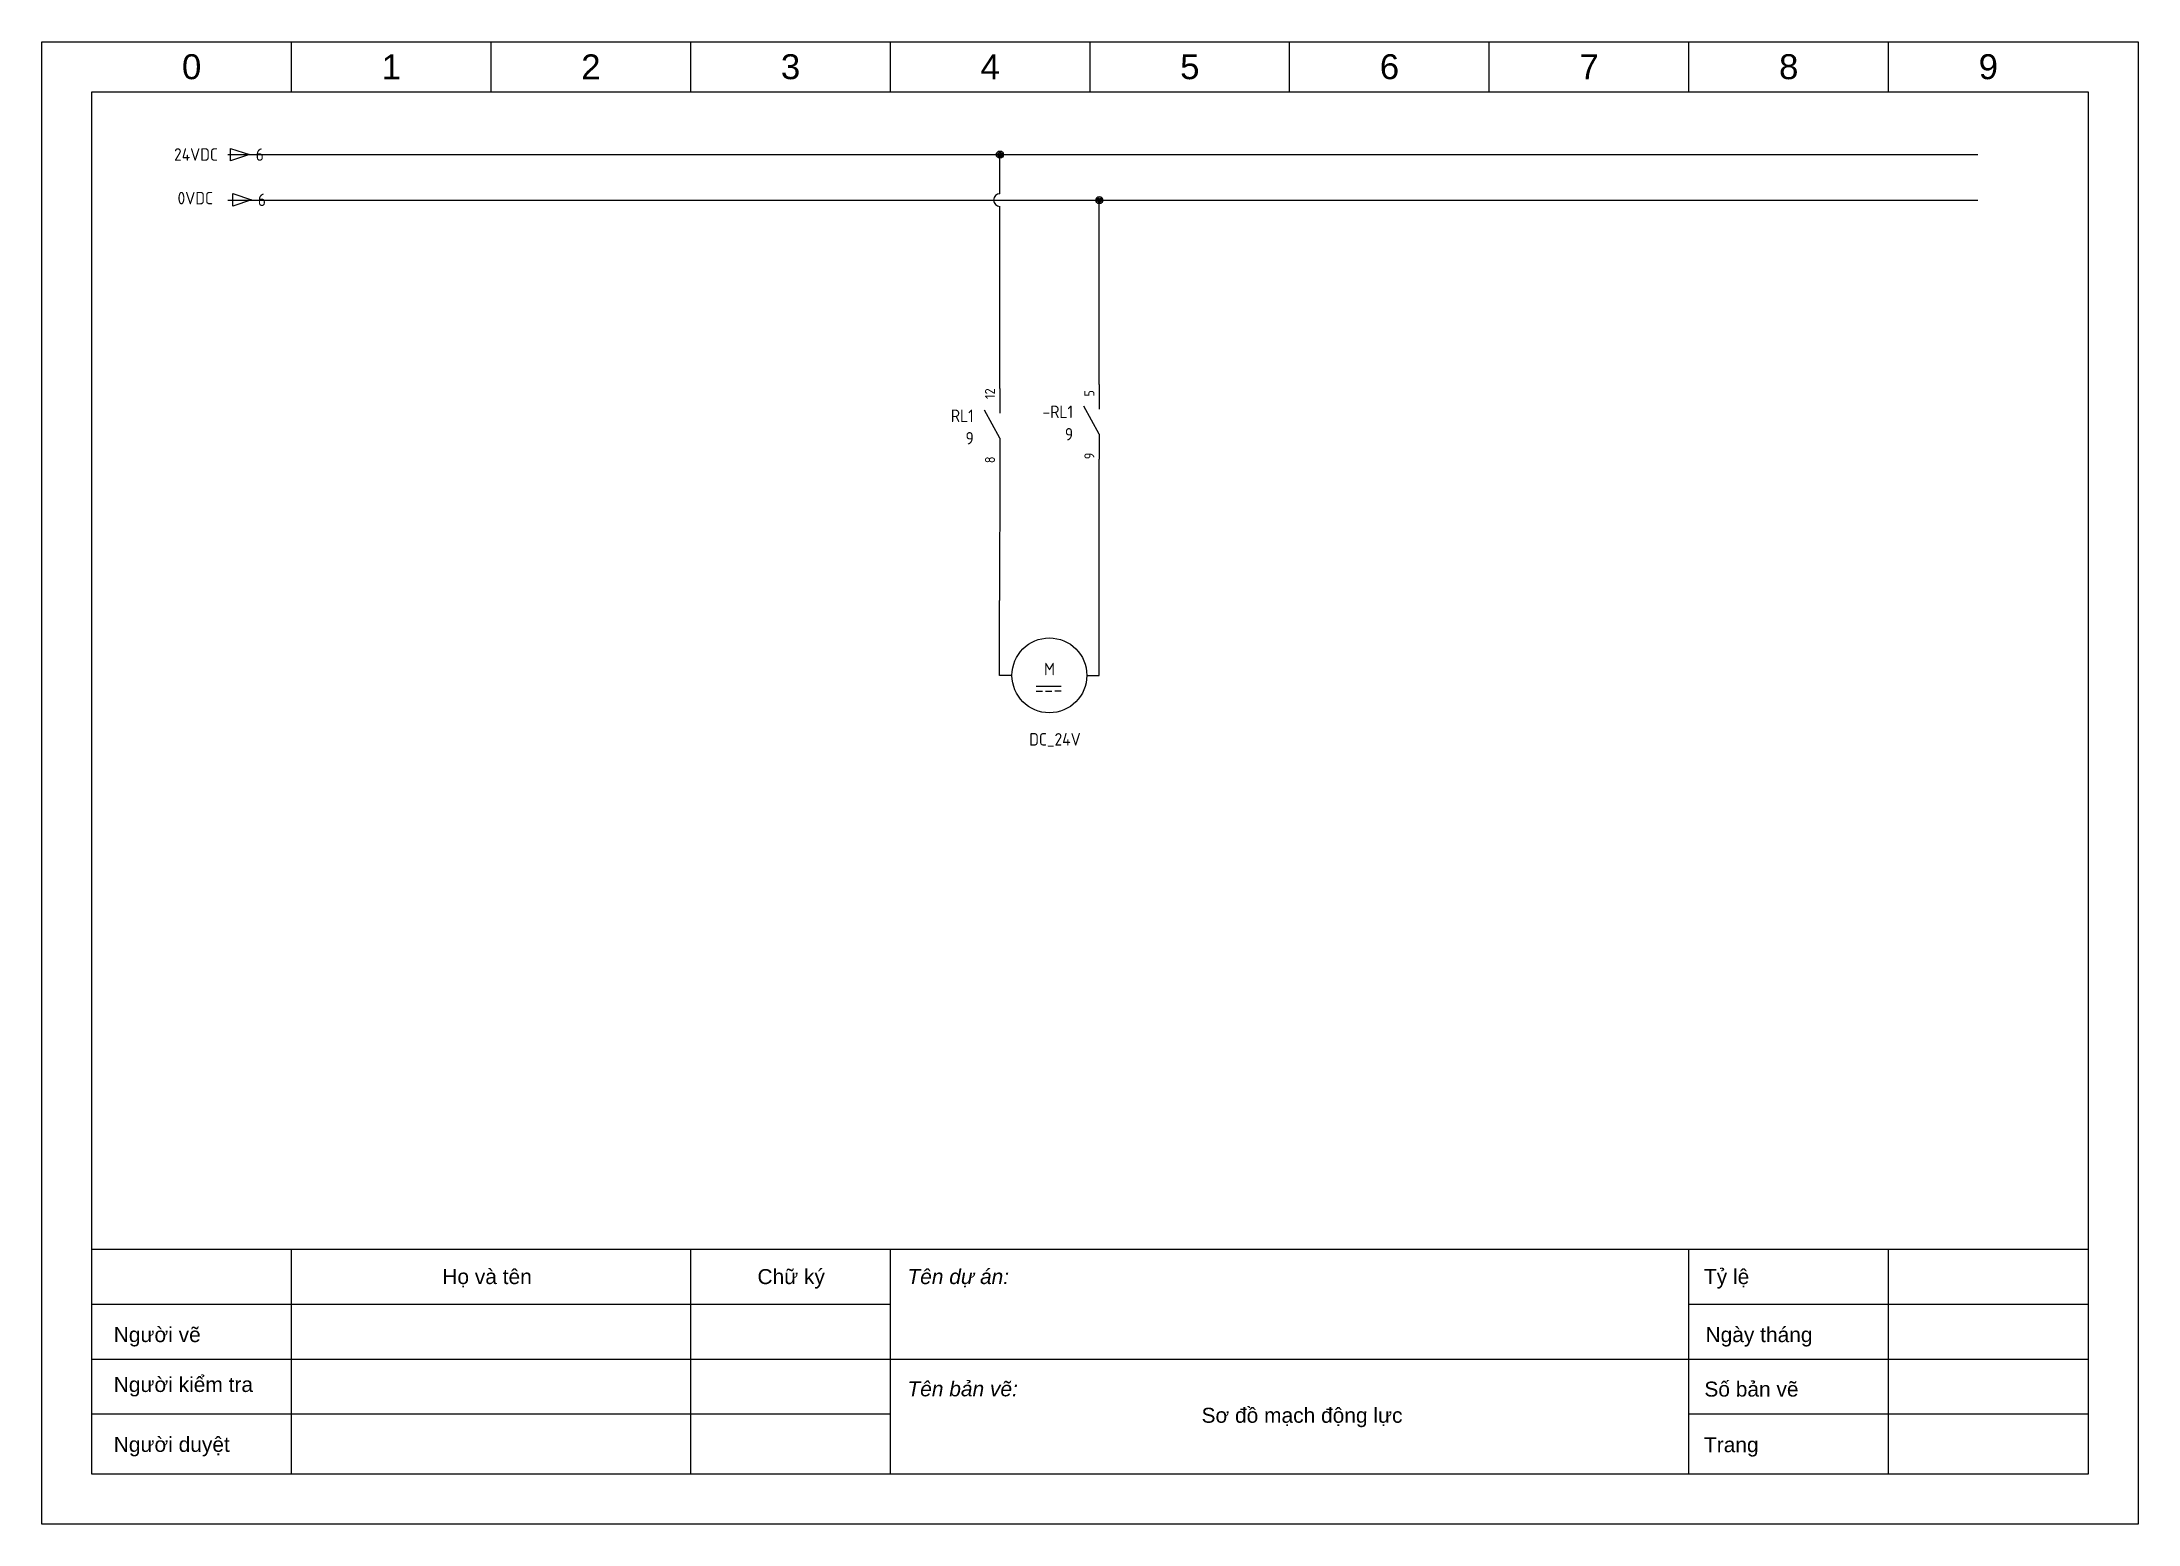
# Model space of a CAD drawing. Header units: inches. Extents: x 0 to 2631, y -6 to 297.
# Drawn here: x 0 to 420, y 0 to 297 of the extents above; entities that cross this region are included whole.
import ezdxf
from ezdxf.enums import TextEntityAlignment as Align

# ---------------------------------------------------------------- set-up
doc = ezdxf.new("R2010")
doc.units = ezdxf.units.IN
doc.header["$MEASUREMENT"] = 0
for name, color, linetype in [('24V', 1, 'Continuous'), ('DESC', 150, 'Continuous'), ('MISC', 7, 'Continuous'), ('SYMS', 7, 'Continuous'), ('TAGS', 150, 'Continuous'), ('TERMS', 123, 'Continuous'), ('XREF', 7, 'Continuous'), ('XREFCHILD', 134, 'Continuous')]:
    doc.layers.add(name, color=color, linetype=linetype)
doc.styles.get("Standard").update_dxf_attribs({"font": 'arial.ttf', "height": 3})
doc.styles.add('WD_IEC', font='ISOCP2.shx', dxfattribs={"width": 0.9, "height": 4})

msp = doc.modelspace()

# ---------------------------------------------------------------- texts
at = {"insert": (232.35, 23.3), "char_height": 3, "attachment_point": 1}
msp.add_mtext_dynamic_manual_height_columns('{\\fArial|b0|i0|c163|p34;Sơ đồ mạch động lực}', width=125.4776, gutter_width=15, heights=[0], dxfattribs=at)

# ---------------------------------------------------------------- blocks, each defined once
blk = doc.blocks.new('*U59')
blk.add_line((0, -5), (0, 5))
blk = doc.blocks.new('*U60')
at = {"color": 0, "linetype": 'ByBlock', "lineweight": -2, "transparency": 16777216}
blk.add_blockref('*U59', (0, 0), dxfattribs=at)
blk = doc.blocks.new('*U43')
blk.add_line((0, -5), (0, 5))
blk = doc.blocks.new('*U44')
at = {"color": 0, "linetype": 'ByBlock', "lineweight": -2, "transparency": 16777216}
blk.add_blockref('*U43', (0, 0), dxfattribs=at)
blk = doc.blocks.new('*U45')
blk.add_line((0, -5), (0, 5))
blk = doc.blocks.new('*U46')
at = {"color": 0, "linetype": 'ByBlock', "lineweight": -2, "transparency": 16777216}
blk.add_blockref('*U45', (0, 0), dxfattribs=at)
blk = doc.blocks.new('*U47')
blk.add_line((0, -5), (0, 5))
blk = doc.blocks.new('*U48')
at = {"color": 0, "linetype": 'ByBlock', "lineweight": -2, "transparency": 16777216}
blk.add_blockref('*U47', (0, 0), dxfattribs=at)
blk = doc.blocks.new('*U49')
blk.add_line((0, -5), (0, 5))
blk = doc.blocks.new('*U50')
at = {"color": 0, "linetype": 'ByBlock', "lineweight": -2, "transparency": 16777216}
blk.add_blockref('*U49', (0, 0), dxfattribs=at)
blk = doc.blocks.new('*U51')
blk.add_line((0, -5), (0, 5))
blk = doc.blocks.new('*U52')
at = {"color": 0, "linetype": 'ByBlock', "lineweight": -2, "transparency": 16777216}
blk.add_blockref('*U51', (0, 0), dxfattribs=at)
blk = doc.blocks.new('*U53')
blk.add_line((0, -5), (0, 5))
blk = doc.blocks.new('*U54')
at = {"color": 0, "linetype": 'ByBlock', "lineweight": -2, "transparency": 16777216}
blk.add_blockref('*U53', (0, 0), dxfattribs=at)
blk = doc.blocks.new('*U55')
blk.add_line((0, -5), (0, 5))
blk = doc.blocks.new('*U56')
at = {"color": 0, "linetype": 'ByBlock', "lineweight": -2, "transparency": 16777216}
blk.add_blockref('*U55', (0, 0), dxfattribs=at)
blk = doc.blocks.new('*U57')
blk.add_line((0, -5), (0, 5))
blk = doc.blocks.new('*U58')
at = {"color": 0, "linetype": 'ByBlock', "lineweight": -2, "transparency": 16777216}
blk.add_blockref('*U57', (0, 0), dxfattribs=at)
blk = doc.blocks.new('new block')
for p, q in [((10, 10), (10, 287)), ((10, 287), (410, 287)), ((410, 287), (410, 10)), ((410, 55.02), (10, 55.02)), ((50, 10), (50, 55.02)), ((130, 10), (130, 55.02)), ((170, 10), (170, 55.02)), ((330, 10), (330, 55.02)), ((370, 10), (370, 55.02)), ((170, 44.01), (10, 44.01)), ((410, 44.01), (330, 44.01)), ((410, 33.01), (10, 33.01)), ((170, 22), (10, 22)), ((410, 22), (330, 22)), ((410, 10), (10, 10))]:
    blk.add_line(p, q)
blk.add_lwpolyline([(0, 0), (0, 297), (420, 297), (420, 0), (0, 0)], close=True)
for name, p in [('*U60', (50, 292)), ('*U44', (90, 292)), ('*U46', (130, 292)), ('*U48', (170, 292)), ('*U50', (210, 292)), ('*U52', (250, 292)), ('*U54', (290, 292)), ('*U56', (330, 292)), ('*U58', (370, 292))]:
    blk.add_blockref(name, p)
for s, width, gutter_width, heights, insert, char_height, attachment_point in [('{\\fArial|b0|i0|c163|p34;0}', 18.0473, 25, [0], (30, 292), 5, 5), ('{\\fArial|b0|i0|c163|p34;1 }', 18.0473, 25, [0], (70, 292), 5, 5), ('{\\fArial|b0|i0|c163|p34;2 }', 18.0473, 25, [0], (110, 292), 5, 5), ('{\\fArial|b0|i0|c163|p34;3 }', 18.0473, 25, [0], (150, 292), 5, 5), ('{\\fArial|b0|i0|c163|p34;4 }', 18.0473, 25, [0], (190, 292), 5, 5), ('{\\fArial|b0|i0|c163|p34;5 }', 18.0473, 25, [0], (230, 292), 5, 5), ('{\\fArial|b0|i0|c163|p34;6 }', 18.0473, 25, [0], (270, 292), 5, 5), ('{\\fArial|b0|i0|c163|p34;7  }', 18.0473, 25, [0], (310, 292), 5, 5), ('{\\fArial|b0|i0|c163|p34;8 }', 18.0473, 25, [0], (350, 292), 5, 5), ('{\\fArial|b0|i0|c163|p34;9 }', 18.0473, 25, [0], (390, 292), 5, 5), ('{\\fArial|b0|i0|c163|p34;Họ và tên }', 19.3697, 15, [3], (80.22, 51.09), 3, 1), ('{\\fArial|b0|i0|c163|p34;Chữ ký }', 19.3697, 15, [3], (143.37, 51.09), 3, 1), ('{\\fArial|b0|i1|c163|p34;Tên dự án: \\fArial|b0|i0|c163|p34;  }', 21.9021, 15, [3], (173.42, 51.09), 3, 1), ('{\\fArial|b0|i0|c163|p34;Tỷ lệ }', 13.2781, 15, [3], (333.02, 51.09), 3, 1), ('{\\fArial|b0|i0|c163|p34;Người vẽ}', 19.3697, 15, [3], (14.39, 39.47), 3, 1), ('\\pxt6;{\\fArial|b0|i0|c163|p34;Ngày tháng }', 27.7555, 0, [3], (333.33, 39.46), 3, 1), ('{\\fArial|b0|i0|c163|p34;Người kiểm tra }', 31.6874, 15, [3], (14.39, 29.47), 3, 1), ('{\\fArial|b0|i1|c163|p34;Tên bản vẽ: \\fArial|b0|i0|c163|p34; }', 23.6205, 15, [3], (173.42, 28.6), 3, 1), ('{\\fArial|b0|i0|c163|p34;Số bản vẽ   }', 19.3697, 15, [3], (333.1, 28.55), 3, 1), ('{\\fArial|b0|i0|c163|p34;Người duyệt  }', 31.6874, 15, [3], (14.39, 17.47), 3, 1), ('{\\fArial|b0|i0|c163|p34;Trang }', 19.3697, 15, [3], (333.02, 17.41), 3, 1)]:
    blk.add_mtext_dynamic_manual_height_columns(s, width=width, gutter_width=gutter_width, heights=heights, dxfattribs=dict(insert=insert, char_height=char_height, attachment_point=attachment_point))
for tag, p in [('TYLE', (376.15, 46.38)), ('TEN_DU_AN', (224.58, 39.14)), ('NGUOI_VE', (62.36, 36.05)), ('DATE', (376.55, 36.05)), ('NGUOI_KIEMTRA', (62.36, 24.96)), ('SHEET', (376.29, 25.51)), ('TEN_BAN_VE', (224.81, 17.27)), ('SHEET_MAX', (376.25, 14.77)), ('NGUOI_DUYET', (62.36, 13.48))]:
    blk.add_attdef(tag, p, '', height=3)
at = {"flags": 9}
blk.add_attdef('WD_TB', (0, 0), '', height=3, dxfattribs=at)
blk = doc.blocks.new('HA1S3')
blk.add_lwpolyline([(-3.75, 0), (0, 1.25), (0, -1.25)], close=True)
at = {"style": 'WD_IEC'}
blk.add_attdef('XREF', text='', height=2.5, dxfattribs=at).set_placement((-5, 0), align=Align.MIDDLE_RIGHT)
at = {"style": 'WD_IEC', "flags": 1}
blk.add_attdef('SIGCODE', text='', height=1, dxfattribs=at).set_placement((-2.5, 1.8), align=Align.RIGHT)
at = {"style": 'WD_IEC'}
for tag, p, height, flags in [('X1TERM01', (0, 0), 0.32, 1), ('WIRENO', (1.25, 1), 2.5, 8)]:
    blk.add_attdef(tag, p, '', height=height, dxfattribs=dict(at, flags=flags))
blk.add_attdef('DESC1', text='', height=2.5, dxfattribs=at).set_placement((1.25, -1), align=Align.TOP_LEFT)
blk = doc.blocks.new('VMO1M6')
for p, q in [((-10.02, 0), (-10, 15)), ((10, 0), (10, 15)), ((-7.5, 0), (-10.02, 0)), ((7.5, 0), (10, 0)), ((-2.66, -2.16), (2.34, -2.16)), ((-2.66, -3.16), (-1.41, -3.16)), ((-0.81, -3.16), (0.49, -3.16)), ((2.34, -3.16), (1.09, -3.16))]:
    blk.add_line(p, q)
blk.add_circle((0, 0), 7.5)
at = {"style": 'WD_IEC'}
for tag, p in [('TERM01', (-10.52, 14.94)), ('TERM02', (9.48, 14.94))]:
    blk.add_attdef(tag, text='', height=2, rotation=90, dxfattribs=at).set_placement(p, align=Align.RIGHT)
at = {"style": 'WD_IEC', "flags": 1}
for tag, p, height in [('X2TERM01', (-10, 15), 0.32), ('X2TERM02', (10, 15), 0.32), ('MFG', (10.83, 2.04), 1.5), ('CAT', (10.83, -0.02), 1.5), ('ASSYCODE', (10.72, -6.29), 1), ('FAMILY', (10.72, -7.79), 1), ('CATDESC', (10.72, -9.29), 1)]:
    blk.add_attdef(tag, p, '', height=height, dxfattribs=at)
at = {"style": 'WD_IEC'}
for tag, p in [('INST', (-16.04, 9.25)), ('LOC', (-16.04, 6.25)), ('TAG1', (-16.04, 3.25)), ('RATING1', (-16.04, -0.8)), ('DESC1', (-16.04, -8.1)), ('DESC3', (-16.04, -14.1)), ('DESC2', (-16.04, -11.1))]:
    blk.add_attdef(tag, text='', height=2.5, dxfattribs=at).set_placement(p, align=Align.RIGHT)
blk.add_attdef('M', text='', height=2.5, dxfattribs=at).set_placement((0.02, 0.02), align=Align.CENTER)
at = {"lineweight": 15, "style": 'WD_IEC'}
blk.add_attdef('XREF', text='', height=2.5, dxfattribs=at).set_placement((-16.04, -5.1), align=Align.RIGHT)
at = {"style": 'WD_IEC', "width": 0.9}
blk.add_attdef('WDTAGALT', text='', height=2.5, dxfattribs=at).set_placement((-16.04, -17.1), align=Align.RIGHT)
blk = doc.blocks.new('WDDOT')
for radius in [0.72, 0.449, 0.223]:
    blk.add_circle((0, 0), radius)
blk = doc.blocks.new('VCR21')
for p, q in [((0, 7.5), (0, 2.5)), ((0, -2.5), (-3.12, 3.12)), ((0, -2.5), (0, -7.5))]:
    blk.add_line(p, q)
at = {"style": 'WD_IEC'}
for tag, p in [('INST', (-5.25, 6.75)), ('LOC', (-5.25, 3.75)), ('TAG2', (-5.25, 0.75)), ('XREF', (-5.25, -3.75)), ('DESC2', (-5.25, -9.75)), ('DESC1', (-5.25, -6.75)), ('DESC3', (-5.25, -12.75))]:
    blk.add_attdef(tag, text='', height=2.5, dxfattribs=at).set_placement(p, align=Align.RIGHT)
blk.add_attdef('TERM01', text='', height=2, rotation=90, dxfattribs=at).set_placement((-1, 7.5), align=Align.RIGHT)
at = {"style": 'WD_IEC', "flags": 1}
for tag, p, height in [('X2TERM01', (0, 7.5), 0.32), ('X4LINK', (-2.75, 0), 0.32), ('X1LINK', (-0.5, 0), 0.32), ('CONTACT', (4, -3.5), 1), ('FAMILY', (4, -5), 1), ('COMMON', (5.25, -4.75), 1), ('X8TERM02', (0, -7.5), 0.32)]:
    blk.add_attdef(tag, p, '', height=height, dxfattribs=at)
at = {"style": 'WD_IEC'}
blk.add_attdef('TERM02', (-1, -7.5), '', height=2, rotation=90, dxfattribs=at)

# ---------------------------------------------------------------- linework, layer by layer
for p, q in [((37.28, 265.31), (387.87, 265.31)), ((211.87, 228.38), (211.87, 265.31)), ((191.96, 212.58), (191.87, 185.06)), ((211.87, 185.07), (211.87, 213.38))]:
    msp.add_line(p, q)
at = {"layer": '24V'}
for p, q in [((37.28, 274.42), (387.87, 274.42)), ((191.96, 266.58), (191.96, 274.42)), ((191.96, 227.58), (191.96, 264.04))]:
    msp.add_line(p, q, dxfattribs=at)
msp.add_arc((191.96, 265.31), 1.27, 90, 270, dxfattribs=at)

# ---------------------------------------------------------------- block references
msp.add_blockref('new block', (0, 0))
at = {"layer": 'SYMS'}
ref = msp.add_blockref('HA1S3', (37.81, 274.42), dxfattribs=dict(at, rotation=180))
ref.add_attrib('XREF', '9', dxfattribs={"layer": 'XREF', "height": 2.5, "rotation": 180, "style": 'WD_IEC'}).set_placement((42.81, 274.42), align=Align.MIDDLE_RIGHT)
ref.add_attrib('DESC1', '24VDC', dxfattribs={"layer": 'DESC', "color": 0, "height": 2.5, "style": 'WD_IEC'}).set_placement((26.47, 275.69), align=Align.TOP_LEFT)
for p in [(191.96, 274.42), (211.87, 265.31)]:
    msp.add_blockref('WDDOT', p, dxfattribs=at)
ref = msp.add_blockref('HA1S3', (38.23, 265.35), dxfattribs=dict(at, rotation=180))
ref.add_attrib('XREF', '9', dxfattribs={"layer": 'XREF', "height": 2.5, "rotation": 180, "style": 'WD_IEC'}).set_placement((43.23, 265.35), align=Align.MIDDLE_RIGHT)
ref.add_attrib('DESC1', '0VDC', dxfattribs={"layer": 'DESC', "color": 0, "height": 2.5, "style": 'WD_IEC'}).set_placement((27.18, 266.95), align=Align.TOP_LEFT)
ref = msp.add_blockref('VCR21', (191.96, 220.08), dxfattribs=at)
ref.add_attrib('TERM02', '8', (190.96, 212.58), dxfattribs={"layer": 'TERMS', "color": 0, "height": 2, "rotation": 90, "style": 'WD_IEC'})
ref.add_attrib('TERM01', '12', dxfattribs={"layer": 'TERMS', "color": 0, "height": 2, "rotation": 90, "style": 'WD_IEC'}).set_placement((190.96, 227.58), align=Align.RIGHT)
ref.add_attrib('XREF', '9', dxfattribs={"layer": 'XREFCHILD', "color": 0, "height": 2.5, "style": 'WD_IEC'}).set_placement((186.71, 216.33), align=Align.RIGHT)
ref.add_attrib('TAG2', 'RL1', dxfattribs={"layer": 'TAGS', "color": 0, "height": 2.5, "style": 'WD_IEC'}).set_placement((186.71, 220.83), align=Align.RIGHT)
ref = msp.add_blockref('VCR21', (211.87, 220.88), dxfattribs=at)
ref.add_attrib('TERM02', '9 ', (210.87, 213.38), dxfattribs={"layer": 'TERMS', "height": 2, "rotation": 90, "style": 'WD_IEC'})
ref.add_attrib('TERM01', '5 ', dxfattribs={"layer": 'TERMS', "height": 2, "rotation": 90, "style": 'WD_IEC'}).set_placement((210.87, 228.38), align=Align.RIGHT)
ref.add_attrib('XREF', '9', dxfattribs={"layer": 'XREFCHILD', "height": 2.5, "style": 'WD_IEC'}).set_placement((206.62, 217.13), align=Align.RIGHT)
ref.add_attrib('TAG2', '-RL1', dxfattribs={"layer": 'TAGS', "height": 2.5, "style": 'WD_IEC'}).set_placement((206.62, 221.63), align=Align.RIGHT)
ref = msp.add_blockref('VMO1M6', (201.87, 170.07), dxfattribs=at)
ref.add_attrib('M', 'M', dxfattribs={"layer": 'MISC', "height": 2.5, "style": 'WD_IEC'}).set_placement((201.89, 170.09), align=Align.CENTER)
ref.add_attrib('TAG1', 'DC_24V', dxfattribs={"layer": 'TAGS', "color": 0, "height": 2.5, "style": 'WD_IEC'}).set_placement((208.14, 156), align=Align.RIGHT)

msp.set_redraw_order([(e.dxf.handle, doc.entitydb.next_handle()) for e in msp.query("TEXT MTEXT ATTDEF DIMENSION ARC_DIMENSION")])  # texts and dimensions are drawn at this point

doc.saveas('drawing.dxf')
